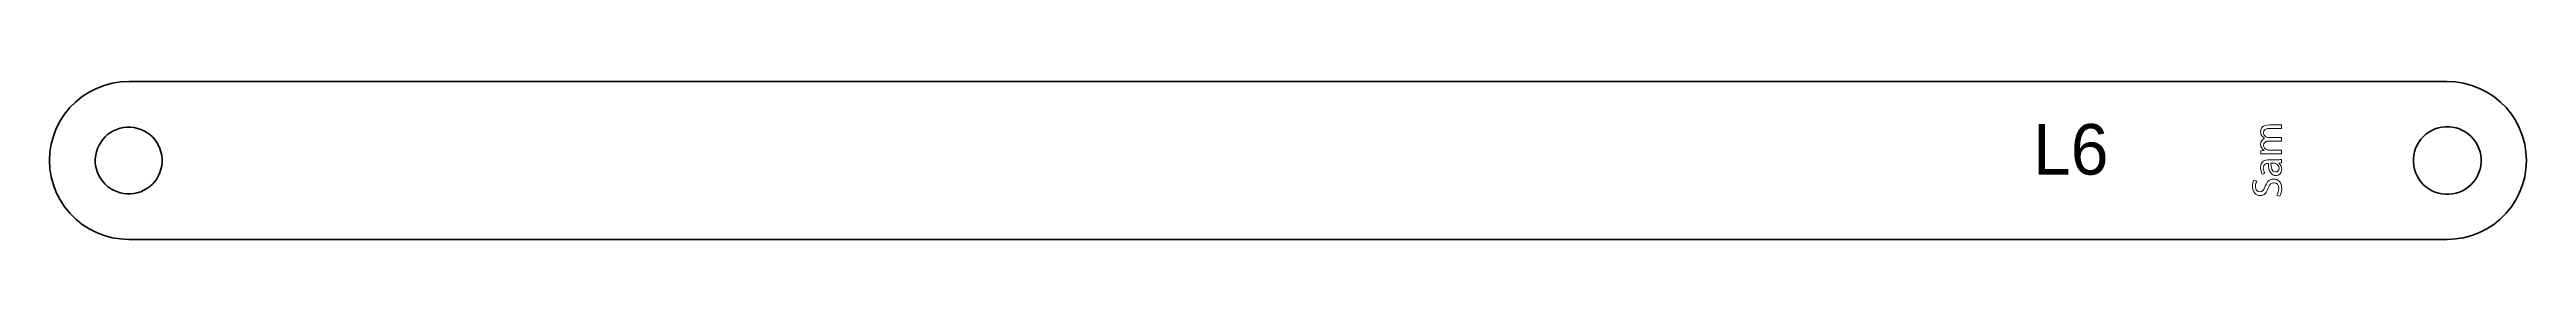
# Model space of a CAD drawing. Header units: millimetres. Extents: x 4 to 295, y -240 to -4.
# Drawn here: x 4.3 to 150.5, y -211.2 to -201.8 of the extents above; entities that cross this region are included whole.
import ezdxf

# ---------------------------------------------------------------- set-up
doc = ezdxf.new("R2010")
doc.units = ezdxf.units.MM
doc.header["$MEASUREMENT"] = 0
doc.layers.add('Layer 1', color=7, linetype='Continuous', lineweight=0)

# ---------------------------------------------------------------- blocks, each defined once
blk = doc.blocks.new('Block_23')
at = {"layer": 'Layer 1', "color": 240, "lineweight": 0, "true_color": 0xff1c24}
for points, knots in [([(135.17, -206.11), (135.04, -206.11), (134.94, -206.11), (134.84, -206.12), (134.84, -206.12), (134.84, -205.93), (134.84, -205.93), (134.84, -205.93), (135.04, -205.92), (135.04, -205.92), (135.04, -205.92), (135.04, -205.91), (135.04, -205.91), (134.92, -205.84), (134.82, -205.73), (134.82, -205.53), (134.82, -205.37), (134.92, -205.24), (135.06, -205.19), (135.06, -205.19), (135.06, -205.19), (135.06, -205.19), (134.99, -205.15), (134.94, -205.1), (134.9, -205.05), (134.85, -204.98), (134.82, -204.9), (134.82, -204.79), (134.82, -204.63), (134.92, -204.39), (135.34, -204.39), (135.34, -204.39), (136.05, -204.39), (136.05, -204.39), (136.05, -204.39), (136.05, -204.6), (136.05, -204.6), (136.05, -204.6), (135.36, -204.6), (135.36, -204.6), (135.13, -204.6), (134.99, -204.69), (134.99, -204.87), (134.99, -204.99), (135.09, -205.09), (135.19, -205.12), (135.22, -205.13), (135.26, -205.14), (135.3, -205.14), (135.3, -205.14), (136.05, -205.14), (136.05, -205.14), (136.05, -205.14), (136.05, -205.35), (136.05, -205.35), (136.05, -205.35), (135.33, -205.35), (135.33, -205.35), (135.13, -205.35), (134.99, -205.44), (134.99, -205.61), (134.99, -205.74), (135.1, -205.84), (135.21, -205.88), (135.25, -205.89), (135.28, -205.89), (135.32, -205.89), (135.32, -205.89), (136.05, -205.89), (136.05, -205.89), (136.05, -205.89), (136.05, -206.11), (136.05, -206.11), (136.05, -206.11), (135.17, -206.11), (135.17, -206.11)], [0, 0, 0, 0, 1, 1, 1, 2, 2, 2, 3, 3, 3, 4, 4, 4, 5, 5, 5, 6, 6, 6, 7, 7, 7, 8, 8, 8, 9, 9, 9, 10, 10, 10, 11, 11, 11, 12, 12, 12, 13, 13, 13, 14, 14, 14, 15, 15, 15, 16, 16, 16, 17, 17, 17, 18, 18, 18, 19, 19, 19, 20, 20, 20, 21, 21, 21, 22, 22, 22, 23, 23, 23, 24, 24, 24, 25, 25, 25, 25]), ([(135.78, -208.56), (135.84, -208.46), (135.89, -208.32), (135.89, -208.17), (135.89, -207.95), (135.77, -207.82), (135.61, -207.82), (135.45, -207.82), (135.36, -207.91), (135.27, -208.14), (135.18, -208.41), (135.03, -208.58), (134.8, -208.58), (134.54, -208.58), (134.34, -208.36), (134.34, -208.04), (134.34, -207.87), (134.38, -207.74), (134.43, -207.67), (134.43, -207.67), (134.6, -207.73), (134.6, -207.73), (134.57, -207.78), (134.52, -207.89), (134.52, -208.05), (134.52, -208.27), (134.66, -208.36), (134.77, -208.36), (134.93, -208.36), (135.01, -208.26), (135.1, -208.03), (135.21, -207.74), (135.34, -207.6), (135.59, -207.6), (135.85, -207.6), (136.07, -207.79), (136.07, -208.19), (136.07, -208.35), (136.02, -208.52), (135.96, -208.61), (135.96, -208.61), (135.78, -208.56), (135.78, -208.56)], [0, 0, 0, 0, 1, 1, 1, 2, 2, 2, 3, 3, 3, 4, 4, 4, 5, 5, 5, 6, 6, 6, 7, 7, 7, 8, 8, 8, 9, 9, 9, 10, 10, 10, 11, 11, 11, 12, 12, 12, 13, 13, 13, 14, 14, 14, 14]), ([(136.05, -206.64), (136.05, -206.64), (135.89, -206.66), (135.89, -206.66), (135.89, -206.66), (135.89, -206.66), (135.89, -206.66), (135.99, -206.73), (136.07, -206.86), (136.07, -207.03), (136.07, -207.27), (135.9, -207.4), (135.73, -207.4), (135.44, -207.4), (135.28, -207.14), (135.28, -206.68), (135.28, -206.68), (135.26, -206.68), (135.26, -206.68), (135.16, -206.68), (134.98, -206.7), (134.98, -206.95), (134.98, -207.06), (135.01, -207.18), (135.07, -207.26), (135.07, -207.26), (134.92, -207.31), (134.92, -207.31), (134.86, -207.21), (134.82, -207.07), (134.82, -206.92), (134.82, -206.55), (135.07, -206.46), (135.31, -206.46), (135.31, -206.46), (135.76, -206.46), (135.76, -206.46), (135.86, -206.46), (135.96, -206.46), (136.05, -206.44), (136.05, -206.44), (136.05, -206.64), (136.05, -206.64)], [0, 0, 0, 0, 1, 1, 1, 2, 2, 2, 3, 3, 3, 4, 4, 4, 5, 5, 5, 6, 6, 6, 7, 7, 7, 8, 8, 8, 9, 9, 9, 10, 10, 10, 11, 11, 11, 12, 12, 12, 13, 13, 13, 14, 14, 14, 14]), ([(135.43, -206.67), (135.43, -206.91), (135.47, -207.18), (135.7, -207.18), (135.84, -207.18), (135.91, -207.09), (135.91, -206.97), (135.91, -206.82), (135.81, -206.72), (135.71, -206.68), (135.69, -206.68), (135.66, -206.67), (135.64, -206.67), (135.64, -206.67), (135.43, -206.67), (135.43, -206.67)], [0, 0, 0, 0, 1, 1, 1, 2, 2, 2, 3, 3, 3, 4, 4, 4, 5, 5, 5, 5])]:
    blk.add_open_spline(points, degree=3, knots=knots, dxfattribs=at)

msp = doc.modelspace()

# ---------------------------------------------------------------- linework, layer by layer
at = {"layer": 'Layer 1', "color": 18, "lineweight": 35, "true_color": 0x000000}
for points, knots in [([(8.95, -211.18), (8.95, -211.18), (8.46, -211.15), (8.46, -211.15), (8.46, -211.15), (7.97, -211.08), (7.97, -211.08), (7.97, -211.08), (7.5, -210.95), (7.5, -210.95), (7.5, -210.95), (7.04, -210.77), (7.04, -210.77), (7.04, -210.77), (6.61, -210.55), (6.61, -210.55), (6.61, -210.55), (6.2, -210.29), (6.2, -210.29), (6.2, -210.29), (5.82, -209.98), (5.82, -209.98), (5.82, -209.98), (5.47, -209.63), (5.47, -209.63), (5.47, -209.63), (5.16, -209.25), (5.16, -209.25), (5.16, -209.25), (4.9, -208.84), (4.9, -208.84), (4.9, -208.84), (4.67, -208.4), (4.67, -208.4), (4.67, -208.4), (4.5, -207.95), (4.5, -207.95), (4.5, -207.95), (4.37, -207.47), (4.37, -207.47), (4.37, -207.47), (4.29, -206.99), (4.29, -206.99), (4.29, -206.99), (4.27, -206.5), (4.27, -206.5), (4.27, -206.5), (4.29, -206.01), (4.29, -206.01), (4.29, -206.01), (4.37, -205.53), (4.37, -205.53), (4.37, -205.53), (4.5, -205.06), (4.5, -205.06), (4.5, -205.06), (4.67, -204.6), (4.67, -204.6), (4.67, -204.6), (4.9, -204.16), (4.9, -204.16), (4.9, -204.16), (5.16, -203.75), (5.16, -203.75), (5.16, -203.75), (5.47, -203.37), (5.47, -203.37), (5.47, -203.37), (5.82, -203.03), (5.82, -203.03), (5.82, -203.03), (6.2, -202.72), (6.2, -202.72), (6.2, -202.72), (6.61, -202.45), (6.61, -202.45), (6.61, -202.45), (7.04, -202.23), (7.04, -202.23), (7.04, -202.23), (7.5, -202.06), (7.5, -202.06), (7.5, -202.06), (7.97, -201.93), (7.97, -201.93), (7.97, -201.93), (8.46, -201.85), (8.46, -201.85), (8.46, -201.85), (8.95, -201.83), (8.95, -201.83), (8.95, -201.83), (145.84, -201.83), (145.84, -201.83), (145.84, -201.83), (146.33, -201.85), (146.33, -201.85), (146.33, -201.85), (146.81, -201.93), (146.81, -201.93), (146.81, -201.93), (147.29, -202.06), (147.29, -202.06), (147.29, -202.06), (147.74, -202.23), (147.74, -202.23), (147.74, -202.23), (148.18, -202.45), (148.18, -202.45), (148.18, -202.45), (148.59, -202.72), (148.59, -202.72), (148.59, -202.72), (148.97, -203.03), (148.97, -203.03), (148.97, -203.03), (149.32, -203.37), (149.32, -203.37), (149.32, -203.37), (149.63, -203.75), (149.63, -203.75), (149.63, -203.75), (149.89, -204.16), (149.89, -204.16), (149.89, -204.16), (150.11, -204.6), (150.11, -204.6), (150.11, -204.6), (150.29, -205.06), (150.29, -205.06), (150.29, -205.06), (150.42, -205.53), (150.42, -205.53), (150.42, -205.53), (150.49, -206.01), (150.49, -206.01), (150.49, -206.01), (150.52, -206.5), (150.52, -206.5), (150.52, -206.5), (150.49, -206.99), (150.49, -206.99), (150.49, -206.99), (150.42, -207.47), (150.42, -207.47), (150.42, -207.47), (150.29, -207.95), (150.29, -207.95), (150.29, -207.95), (150.11, -208.4), (150.11, -208.4), (150.11, -208.4), (149.89, -208.84), (149.89, -208.84), (149.89, -208.84), (149.63, -209.25), (149.63, -209.25), (149.63, -209.25), (149.32, -209.63), (149.32, -209.63), (149.32, -209.63), (148.97, -209.98), (148.97, -209.98), (148.97, -209.98), (148.59, -210.29), (148.59, -210.29), (148.59, -210.29), (148.18, -210.55), (148.18, -210.55), (148.18, -210.55), (147.74, -210.77), (147.74, -210.77), (147.74, -210.77), (147.29, -210.95), (147.29, -210.95), (147.29, -210.95), (146.81, -211.08), (146.81, -211.08), (146.81, -211.08), (146.33, -211.15), (146.33, -211.15), (146.33, -211.15), (145.84, -211.18), (145.84, -211.18), (145.84, -211.18), (8.95, -211.18), (8.95, -211.18)], [0, 0, 0, 0, 1, 1, 1, 2, 2, 2, 3, 3, 3, 4, 4, 4, 5, 5, 5, 6, 6, 6, 7, 7, 7, 8, 8, 8, 9, 9, 9, 10, 10, 10, 11, 11, 11, 12, 12, 12, 13, 13, 13, 14, 14, 14, 15, 15, 15, 16, 16, 16, 17, 17, 17, 18, 18, 18, 19, 19, 19, 20, 20, 20, 21, 21, 21, 22, 22, 22, 23, 23, 23, 24, 24, 24, 25, 25, 25, 26, 26, 26, 27, 27, 27, 28, 28, 28, 29, 29, 29, 30, 30, 30, 31, 31, 31, 32, 32, 32, 33, 33, 33, 34, 34, 34, 35, 35, 35, 36, 36, 36, 37, 37, 37, 38, 38, 38, 39, 39, 39, 40, 40, 40, 41, 41, 41, 42, 42, 42, 43, 43, 43, 44, 44, 44, 45, 45, 45, 46, 46, 46, 47, 47, 47, 48, 48, 48, 49, 49, 49, 50, 50, 50, 51, 51, 51, 52, 52, 52, 53, 53, 53, 54, 54, 54, 55, 55, 55, 56, 56, 56, 57, 57, 57, 58, 58, 58, 59, 59, 59, 60, 60, 60, 61, 61, 61, 62, 62, 62, 62]), ([(10.79, -205.8), (10.79, -205.8), (10.71, -205.61), (10.71, -205.61), (10.71, -205.61), (10.6, -205.43), (10.6, -205.43), (10.6, -205.43), (10.48, -205.26), (10.48, -205.26), (10.48, -205.26), (10.34, -205.11), (10.34, -205.11), (10.34, -205.11), (10.19, -204.97), (10.19, -204.97), (10.19, -204.97), (10.02, -204.85), (10.02, -204.85), (10.02, -204.85), (9.84, -204.74), (9.84, -204.74), (9.84, -204.74), (9.66, -204.66), (9.66, -204.66), (9.66, -204.66), (9.46, -204.6), (9.46, -204.6), (9.46, -204.6), (9.26, -204.55), (9.26, -204.55), (9.26, -204.55), (9.05, -204.53), (9.05, -204.53), (9.05, -204.53), (8.84, -204.53), (8.84, -204.53), (8.84, -204.53), (8.64, -204.55), (8.64, -204.55), (8.64, -204.55), (8.44, -204.59), (8.44, -204.59), (8.44, -204.59), (8.24, -204.66), (8.24, -204.66), (8.24, -204.66), (8.05, -204.74), (8.05, -204.74), (8.05, -204.74), (7.87, -204.85), (7.87, -204.85), (7.87, -204.85), (7.7, -204.97), (7.7, -204.97), (7.7, -204.97), (7.55, -205.1), (7.55, -205.1), (7.55, -205.1), (7.41, -205.26), (7.41, -205.26), (7.41, -205.26), (7.29, -205.43), (7.29, -205.43), (7.29, -205.43), (7.19, -205.6), (7.19, -205.6), (7.19, -205.6), (7.1, -205.79), (7.1, -205.79), (7.1, -205.79), (7.04, -205.99), (7.04, -205.99), (7.04, -205.99), (7, -206.19), (7, -206.19), (7, -206.19), (6.97, -206.4), (6.97, -206.4), (6.97, -206.4), (6.97, -206.6), (6.97, -206.6), (6.97, -206.6), (6.99, -206.81), (6.99, -206.81), (6.99, -206.81), (7.04, -207.01), (7.04, -207.01), (7.04, -207.01), (7.1, -207.21), (7.1, -207.21), (7.1, -207.21), (7.18, -207.4), (7.18, -207.4), (7.18, -207.4), (7.29, -207.58), (7.29, -207.58), (7.29, -207.58), (7.41, -207.74), (7.41, -207.74), (7.41, -207.74), (7.55, -207.9), (7.55, -207.9), (7.55, -207.9), (7.7, -208.04), (7.7, -208.04), (7.7, -208.04), (7.87, -208.16), (7.87, -208.16), (7.87, -208.16), (8.05, -208.26), (8.05, -208.26), (8.05, -208.26), (8.24, -208.34), (8.24, -208.34), (8.24, -208.34), (8.43, -208.41), (8.43, -208.41), (8.43, -208.41), (8.63, -208.45), (8.63, -208.45), (8.63, -208.45), (8.84, -208.47), (8.84, -208.47), (8.84, -208.47), (9.05, -208.47), (9.05, -208.47), (9.05, -208.47), (9.25, -208.45), (9.25, -208.45), (9.25, -208.45), (9.45, -208.41), (9.45, -208.41), (9.45, -208.41), (9.65, -208.35), (9.65, -208.35), (9.65, -208.35), (9.84, -208.26), (9.84, -208.26), (9.84, -208.26), (10.02, -208.16), (10.02, -208.16), (10.02, -208.16), (10.19, -208.04), (10.19, -208.04), (10.19, -208.04), (10.34, -207.9), (10.34, -207.9), (10.34, -207.9), (10.48, -207.75), (10.48, -207.75), (10.48, -207.75), (10.6, -207.58), (10.6, -207.58), (10.6, -207.58), (10.7, -207.4), (10.7, -207.4), (10.7, -207.4), (10.79, -207.21), (10.79, -207.21), (10.79, -207.21), (10.85, -207.02), (10.85, -207.02), (10.85, -207.02), (10.89, -206.81), (10.89, -206.81), (10.89, -206.81), (10.92, -206.61), (10.92, -206.61), (10.92, -206.61), (10.92, -206.4), (10.92, -206.4), (10.92, -206.4), (10.9, -206.2), (10.9, -206.2), (10.9, -206.2), (10.85, -205.99), (10.85, -205.99), (10.85, -205.99), (10.79, -205.8), (10.79, -205.8)], [0, 0, 0, 0, 1, 1, 1, 2, 2, 2, 3, 3, 3, 4, 4, 4, 5, 5, 5, 6, 6, 6, 7, 7, 7, 8, 8, 8, 9, 9, 9, 10, 10, 10, 11, 11, 11, 12, 12, 12, 13, 13, 13, 14, 14, 14, 15, 15, 15, 16, 16, 16, 17, 17, 17, 18, 18, 18, 19, 19, 19, 20, 20, 20, 21, 21, 21, 22, 22, 22, 23, 23, 23, 24, 24, 24, 25, 25, 25, 26, 26, 26, 27, 27, 27, 28, 28, 28, 29, 29, 29, 30, 30, 30, 31, 31, 31, 32, 32, 32, 33, 33, 33, 34, 34, 34, 35, 35, 35, 36, 36, 36, 37, 37, 37, 38, 38, 38, 39, 39, 39, 40, 40, 40, 41, 41, 41, 42, 42, 42, 43, 43, 43, 44, 44, 44, 45, 45, 45, 46, 46, 46, 47, 47, 47, 48, 48, 48, 49, 49, 49, 50, 50, 50, 51, 51, 51, 52, 52, 52, 53, 53, 53, 54, 54, 54, 55, 55, 55, 56, 56, 56, 57, 57, 57, 58, 58, 58, 59, 59, 59, 60, 60, 60, 60]), ([(147.71, -205.79), (147.71, -205.79), (147.63, -205.6), (147.63, -205.6), (147.63, -205.6), (147.52, -205.41), (147.52, -205.41), (147.52, -205.41), (147.4, -205.24), (147.4, -205.24), (147.4, -205.24), (147.26, -205.09), (147.26, -205.09), (147.26, -205.09), (147.1, -204.95), (147.1, -204.95), (147.1, -204.95), (146.94, -204.82), (146.94, -204.82), (146.94, -204.82), (146.75, -204.72), (146.75, -204.72), (146.75, -204.72), (146.56, -204.63), (146.56, -204.63), (146.56, -204.63), (146.36, -204.57), (146.36, -204.57), (146.36, -204.57), (146.16, -204.53), (146.16, -204.53), (146.16, -204.53), (145.95, -204.5), (145.95, -204.5), (145.95, -204.5), (145.74, -204.5), (145.74, -204.5), (145.74, -204.5), (145.53, -204.52), (145.53, -204.52), (145.53, -204.52), (145.33, -204.57), (145.33, -204.57), (145.33, -204.57), (145.13, -204.63), (145.13, -204.63), (145.13, -204.63), (144.94, -204.72), (144.94, -204.72), (144.94, -204.72), (144.75, -204.82), (144.75, -204.82), (144.75, -204.82), (144.58, -204.94), (144.58, -204.94), (144.58, -204.94), (144.43, -205.08), (144.43, -205.08), (144.43, -205.08), (144.29, -205.24), (144.29, -205.24), (144.29, -205.24), (144.16, -205.41), (144.16, -205.41), (144.16, -205.41), (144.06, -205.59), (144.06, -205.59), (144.06, -205.59), (143.97, -205.78), (143.97, -205.78), (143.97, -205.78), (143.91, -205.98), (143.91, -205.98), (143.91, -205.98), (143.86, -206.19), (143.86, -206.19), (143.86, -206.19), (143.84, -206.4), (143.84, -206.4), (143.84, -206.4), (143.84, -206.6), (143.84, -206.6), (143.84, -206.6), (143.86, -206.81), (143.86, -206.81), (143.86, -206.81), (143.91, -207.02), (143.91, -207.02), (143.91, -207.02), (143.97, -207.22), (143.97, -207.22), (143.97, -207.22), (144.06, -207.41), (144.06, -207.41), (144.06, -207.41), (144.16, -207.59), (144.16, -207.59), (144.16, -207.59), (144.28, -207.76), (144.28, -207.76), (144.28, -207.76), (144.42, -207.92), (144.42, -207.92), (144.42, -207.92), (144.58, -208.06), (144.58, -208.06), (144.58, -208.06), (144.75, -208.18), (144.75, -208.18), (144.75, -208.18), (144.93, -208.29), (144.93, -208.29), (144.93, -208.29), (145.12, -208.37), (145.12, -208.37), (145.12, -208.37), (145.32, -208.44), (145.32, -208.44), (145.32, -208.44), (145.53, -208.48), (145.53, -208.48), (145.53, -208.48), (145.73, -208.5), (145.73, -208.5), (145.73, -208.5), (145.94, -208.5), (145.94, -208.5), (145.94, -208.5), (146.15, -208.48), (146.15, -208.48), (146.15, -208.48), (146.36, -208.44), (146.36, -208.44), (146.36, -208.44), (146.56, -208.37), (146.56, -208.37), (146.56, -208.37), (146.75, -208.29), (146.75, -208.29), (146.75, -208.29), (146.93, -208.18), (146.93, -208.18), (146.93, -208.18), (147.1, -208.06), (147.1, -208.06), (147.1, -208.06), (147.26, -207.92), (147.26, -207.92), (147.26, -207.92), (147.4, -207.76), (147.4, -207.76), (147.4, -207.76), (147.52, -207.6), (147.52, -207.6), (147.52, -207.6), (147.63, -207.41), (147.63, -207.41), (147.63, -207.41), (147.71, -207.22), (147.71, -207.22), (147.71, -207.22), (147.78, -207.02), (147.78, -207.02), (147.78, -207.02), (147.82, -206.82), (147.82, -206.82), (147.82, -206.82), (147.84, -206.61), (147.84, -206.61), (147.84, -206.61), (147.84, -206.4), (147.84, -206.4), (147.84, -206.4), (147.82, -206.19), (147.82, -206.19), (147.82, -206.19), (147.78, -205.99), (147.78, -205.99), (147.78, -205.99), (147.71, -205.79), (147.71, -205.79)], [0, 0, 0, 0, 1, 1, 1, 2, 2, 2, 3, 3, 3, 4, 4, 4, 5, 5, 5, 6, 6, 6, 7, 7, 7, 8, 8, 8, 9, 9, 9, 10, 10, 10, 11, 11, 11, 12, 12, 12, 13, 13, 13, 14, 14, 14, 15, 15, 15, 16, 16, 16, 17, 17, 17, 18, 18, 18, 19, 19, 19, 20, 20, 20, 21, 21, 21, 22, 22, 22, 23, 23, 23, 24, 24, 24, 25, 25, 25, 26, 26, 26, 27, 27, 27, 28, 28, 28, 29, 29, 29, 30, 30, 30, 31, 31, 31, 32, 32, 32, 33, 33, 33, 34, 34, 34, 35, 35, 35, 36, 36, 36, 37, 37, 37, 38, 38, 38, 39, 39, 39, 40, 40, 40, 41, 41, 41, 42, 42, 42, 43, 43, 43, 44, 44, 44, 45, 45, 45, 46, 46, 46, 47, 47, 47, 48, 48, 48, 49, 49, 49, 50, 50, 50, 51, 51, 51, 52, 52, 52, 53, 53, 53, 54, 54, 54, 55, 55, 55, 56, 56, 56, 57, 57, 57, 58, 58, 58, 59, 59, 59, 60, 60, 60, 60])]:
    msp.add_open_spline(points, degree=3, knots=knots, dxfattribs=at)

# ---------------------------------------------------------------- block references
at = {"layer": 'Layer 1'}
msp.add_blockref('Block_23', (0, 0), dxfattribs=at)

# ---------------------------------------------------------------- texts
at = {"layer": 'Layer 1', "insert": (121.38, -207.38), "char_height": 0.2, "attachment_point": 7}
msp.add_mtext('\\C240;\\c2366701;\\FMyriad Pro|b0|i0|c1;\\H2.997200;\\W1.000000;L6', dxfattribs=at)

doc.saveas('drawing.dxf')
